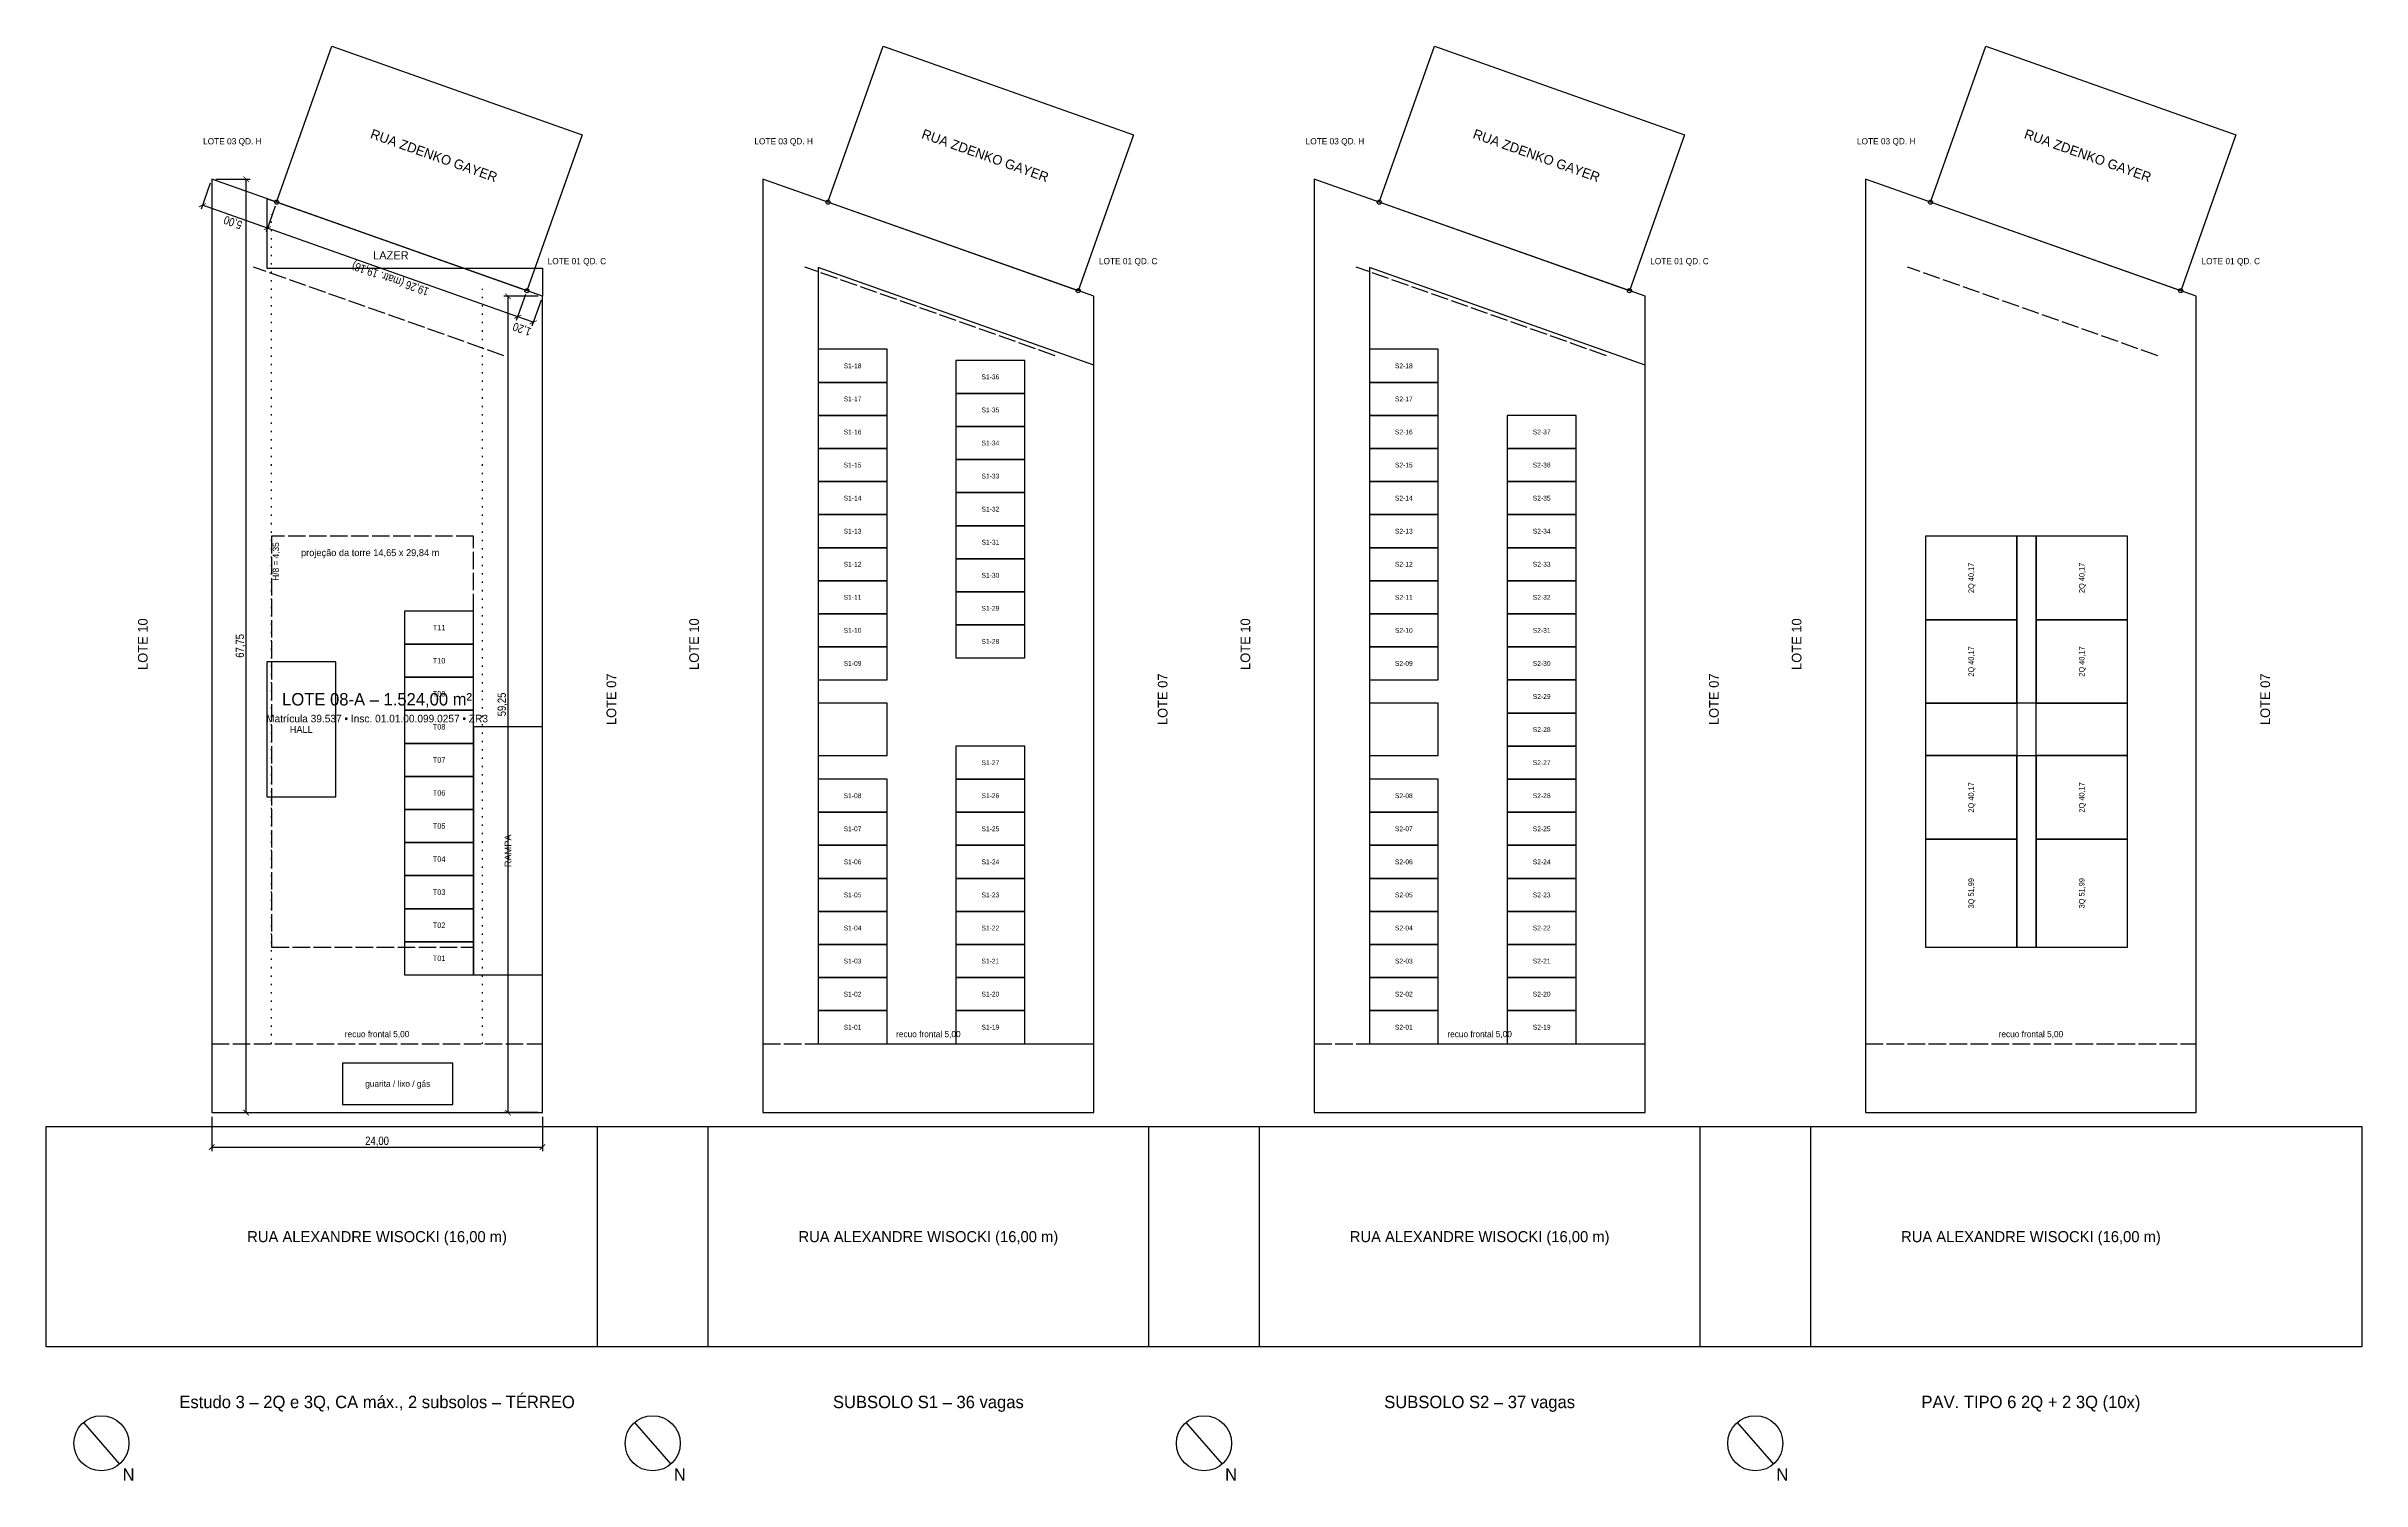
# Model space of a CAD drawing. Header units: metres. Extents: x -12 to 156, y -27 to 77.
import ezdxf
from ezdxf.enums import TextEntityAlignment as Align

# ---------------------------------------------------------------- set-up
doc = ezdxf.new("R2010")
doc.units = ezdxf.units.M
doc.linetypes.add('DASHED', pattern=[1.524, 1.27, -0.254])
doc.linetypes.add('DOT', pattern=[0.508, 0, -0.508])
for name, color, linetype in [('AFASTAMENTOS', 1, 'DOT'), ('CONFRONTANTES', 8, 'Continuous'), ('LAZER', 170, 'Continuous'), ('LOTE', 7, 'Continuous'), ('LOTE-COTAS', 3, 'Continuous'), ('NORTE', 7, 'Continuous'), ('NUCLEO', 252, 'Continuous'), ('RAMPA', 32, 'Continuous'), ('RECUOS', 5, 'DASHED'), ('SUBSOLO', 4, 'Continuous'), ('TEXTO', 7, 'Continuous'), ('TORRE-PROJECAO', 6, 'DASHED'), ('TORRE-TIPO', 2, 'Continuous'), ('UNIDADES', 30, 'Continuous'), ('VAGAS', 40, 'Continuous'), ('VIAS', 9, 'Continuous')]:
    doc.layers.add(name, color=color, linetype=linetype)
doc.styles.add('OpenSansCondensed-Light', font='OpenSansCondensed-Light.ttf')
doc.dimstyles.new('EZDXF', dxfattribs={"dimtxt": 0.25, "dimasz": 0.175, "dimexe": 0.375, "dimexo": 0.125, "dimgap": 0.1, "dimtad": 1, "dimlfac": 100, "dimzin": 12, "dimdsep": 46, "dimtxsty": 'OpenSansCondensed-Light', "dimblk": 'ARCHTICK', "dimcen": 2.5, "dimazin": 3, "dimtfac": 0.5, "dimtmove": 2, "dimatfit": 3})

# ---------------------------------------------------------------- blocks, each defined once
blk = doc.blocks.new('_ARCHTICK')
at = {"color": 0, "linetype": 'BYBLOCK', "const_width": 0.15}
blk.add_lwpolyline([(-0.5, -0.5), (0.5, 0.5)], dxfattribs=at)

msp = doc.modelspace()

# ---------------------------------------------------------------- linework, layer by layer
at = {"layer": 'AFASTAMENTOS'}
for p, q in [((4.35, 5), (4.35, 65.20937)), ((19.65, 5), (19.65, 59.79062))]:
    msp.add_line(p, q, dxfattribs=at)
at = {"layer": 'LAZER'}
msp.add_lwpolyline([(4, 61.29167), (24, 61.29167), (24, 59.25), (4, 66.33333)], close=True, dxfattribs=at)
at = {"layer": 'LOTE'}
for points in [[(0, 0), (24, 0), (24, 59.25), (0, 67.75)], [(40, 0), (64, 0), (64, 59.25), (40, 67.75)], [(80, 0), (104, 0), (104, 59.25), (80, 67.75)], [(120, 0), (144, 0), (144, 59.25), (120, 67.75)]]:
    msp.add_lwpolyline(points, close=True, dxfattribs=at)
for centre in [(4.71328, 66.08071), (44.71328, 66.08071), (84.71328, 66.08071), (124.71328, 66.08071), (22.86881, 59.65063), (62.86881, 59.65063), (102.86881, 59.65063), (142.86881, 59.65063)]:
    msp.add_circle(centre, 0.15, dxfattribs=at)
at = {"layer": 'NORTE'}
for p, q in [((-9.312, -22.49), (-6.688, -25.51)), ((30.688, -22.49), (33.312, -25.51)), ((70.688, -22.49), (73.312, -25.51)), ((110.688, -22.49), (113.312, -25.51))]:
    msp.add_line(p, q, dxfattribs=at)
for centre in [(-8, -24), (32, -24), (72, -24), (112, -24)]:
    msp.add_circle(centre, 2, dxfattribs=at)
at = {"layer": 'NUCLEO'}
for points in [[(4, 22.91178), (9, 22.91178), (9, 32.71178), (4, 32.71178)], [(44, 25.91178), (49, 25.91178), (49, 29.71178), (44, 29.71178)], [(84, 25.91178), (89, 25.91178), (89, 29.71178), (84, 29.71178)], [(124.35, 25.91178), (139, 25.91178), (139, 29.71178), (124.35, 29.71178)]]:
    msp.add_lwpolyline(points, close=True, dxfattribs=at)
at = {"layer": 'RAMPA'}
msp.add_lwpolyline([(19, 10), (24, 10), (24, 28), (19, 28)], close=True, dxfattribs=at)
at = {"layer": 'RECUOS'}
for p, q in [((21.19953, 54.93735), (3.04399, 61.36744)), ((61.19953, 54.93735), (43.04399, 61.36744)), ((101.19953, 54.93735), (83.04399, 61.36744)), ((141.19953, 54.93735), (123.04399, 61.36744)), ((0, 5), (24, 5)), ((40, 5), (64, 5)), ((80, 5), (104, 5)), ((120, 5), (144, 5))]:
    msp.add_line(p, q, dxfattribs=at)
at = {"layer": 'SUBSOLO'}
for points in [[(44, 5), (64, 5), (64, 54.25), (44, 61.33333)], [(84, 5), (104, 5), (104, 54.25), (84, 61.33333)]]:
    msp.add_lwpolyline(points, close=True, dxfattribs=at)
at = {"layer": 'TEXTO'}
msp.add_lwpolyline([(9.5, 0.6), (17.5, 0.6), (17.5, 3.6), (9.5, 3.6)], close=True, dxfattribs=at)
at = {"layer": 'TORRE-PROJECAO'}
msp.add_lwpolyline([(4.35, 12), (19, 12), (19, 41.84), (4.35, 41.84)], close=True, dxfattribs=at)
at = {"layer": 'TORRE-TIPO'}
for points in [[(124.35, 12), (139, 12), (139, 41.84), (124.35, 41.84)], [(130.975, 12), (132.375, 12), (132.375, 41.84), (130.975, 41.84)]]:
    msp.add_lwpolyline(points, close=True, dxfattribs=at)
at = {"layer": 'UNIDADES'}
for points in [[(124.35, 35.77589), (130.975, 35.77589), (130.975, 41.84), (124.35, 41.84)], [(132.375, 35.77589), (139, 35.77589), (139, 41.84), (132.375, 41.84)], [(124.35, 29.71178), (130.975, 29.71178), (130.975, 35.77589), (124.35, 35.77589)], [(132.375, 29.71178), (139, 29.71178), (139, 35.77589), (132.375, 35.77589)], [(124.35, 19.84767), (130.975, 19.84767), (130.975, 25.91178), (124.35, 25.91178)], [(132.375, 19.84767), (139, 19.84767), (139, 25.91178), (132.375, 25.91178)], [(124.35, 12), (130.975, 12), (130.975, 19.84767), (124.35, 19.84767)], [(132.375, 12), (139, 12), (139, 19.84767), (132.375, 19.84767)]]:
    msp.add_lwpolyline(points, close=True, dxfattribs=at)
at = {"layer": 'VAGAS'}
for points in [[(44, 53), (49, 53), (49, 55.4), (44, 55.4)], [(54, 52.2), (59, 52.2), (59, 54.6), (54, 54.6)], [(84, 53), (89, 53), (89, 55.4), (84, 55.4)], [(44, 50.6), (49, 50.6), (49, 53), (44, 53)], [(54, 49.8), (59, 49.8), (59, 52.2), (54, 52.2)], [(84, 50.6), (89, 50.6), (89, 53), (84, 53)], [(44, 48.2), (49, 48.2), (49, 50.6), (44, 50.6)], [(84, 48.2), (89, 48.2), (89, 50.6), (84, 50.6)], [(94, 48.2), (99, 48.2), (99, 50.6), (94, 50.6)], [(54, 47.4), (59, 47.4), (59, 49.8), (54, 49.8)], [(44, 45.8), (49, 45.8), (49, 48.2), (44, 48.2)], [(54, 45), (59, 45), (59, 47.4), (54, 47.4)], [(84, 45.8), (89, 45.8), (89, 48.2), (84, 48.2)], [(94, 45.8), (99, 45.8), (99, 48.2), (94, 48.2)], [(44, 43.4), (49, 43.4), (49, 45.8), (44, 45.8)], [(84, 43.4), (89, 43.4), (89, 45.8), (84, 45.8)], [(94, 43.4), (99, 43.4), (99, 45.8), (94, 45.8)], [(54, 42.6), (59, 42.6), (59, 45), (54, 45)], [(44, 41), (49, 41), (49, 43.4), (44, 43.4)], [(54, 40.2), (59, 40.2), (59, 42.6), (54, 42.6)], [(84, 41), (89, 41), (89, 43.4), (84, 43.4)], [(94, 41), (99, 41), (99, 43.4), (94, 43.4)], [(44, 38.6), (49, 38.6), (49, 41), (44, 41)], [(84, 38.6), (89, 38.6), (89, 41), (84, 41)], [(94, 38.6), (99, 38.6), (99, 41), (94, 41)], [(54, 37.8), (59, 37.8), (59, 40.2), (54, 40.2)], [(44, 36.2), (49, 36.2), (49, 38.6), (44, 38.6)], [(54, 35.4), (59, 35.4), (59, 37.8), (54, 37.8)], [(84, 36.2), (89, 36.2), (89, 38.6), (84, 38.6)], [(94, 36.2), (99, 36.2), (99, 38.6), (94, 38.6)], [(14, 34), (19, 34), (19, 36.4), (14, 36.4)], [(44, 33.8), (49, 33.8), (49, 36.2), (44, 36.2)], [(54, 33), (59, 33), (59, 35.4), (54, 35.4)], [(84, 33.8), (89, 33.8), (89, 36.2), (84, 36.2)], [(94, 33.8), (99, 33.8), (99, 36.2), (94, 36.2)], [(14, 31.6), (19, 31.6), (19, 34), (14, 34)], [(44, 31.4), (49, 31.4), (49, 33.8), (44, 33.8)], [(84, 31.4), (89, 31.4), (89, 33.8), (84, 33.8)], [(94, 31.4), (99, 31.4), (99, 33.8), (94, 33.8)], [(14, 29.2), (19, 29.2), (19, 31.6), (14, 31.6)], [(94, 29), (99, 29), (99, 31.4), (94, 31.4)], [(14, 26.8), (19, 26.8), (19, 29.2), (14, 29.2)], [(94, 26.6), (99, 26.6), (99, 29), (94, 29)], [(14, 24.4), (19, 24.4), (19, 26.8), (14, 26.8)], [(54, 24.2), (59, 24.2), (59, 26.6), (54, 26.6)], [(94, 24.2), (99, 24.2), (99, 26.6), (94, 26.6)], [(14, 22), (19, 22), (19, 24.4), (14, 24.4)], [(44, 21.8), (49, 21.8), (49, 24.2), (44, 24.2)], [(54, 21.8), (59, 21.8), (59, 24.2), (54, 24.2)], [(84, 21.8), (89, 21.8), (89, 24.2), (84, 24.2)], [(94, 21.8), (99, 21.8), (99, 24.2), (94, 24.2)], [(14, 19.6), (19, 19.6), (19, 22), (14, 22)], [(44, 19.4), (49, 19.4), (49, 21.8), (44, 21.8)], [(54, 19.4), (59, 19.4), (59, 21.8), (54, 21.8)], [(84, 19.4), (89, 19.4), (89, 21.8), (84, 21.8)], [(94, 19.4), (99, 19.4), (99, 21.8), (94, 21.8)], [(14, 17.2), (19, 17.2), (19, 19.6), (14, 19.6)], [(44, 17), (49, 17), (49, 19.4), (44, 19.4)], [(54, 17), (59, 17), (59, 19.4), (54, 19.4)], [(84, 17), (89, 17), (89, 19.4), (84, 19.4)], [(94, 17), (99, 17), (99, 19.4), (94, 19.4)], [(14, 14.8), (19, 14.8), (19, 17.2), (14, 17.2)], [(44, 14.6), (49, 14.6), (49, 17), (44, 17)], [(54, 14.6), (59, 14.6), (59, 17), (54, 17)], [(84, 14.6), (89, 14.6), (89, 17), (84, 17)], [(94, 14.6), (99, 14.6), (99, 17), (94, 17)], [(14, 12.4), (19, 12.4), (19, 14.8), (14, 14.8)], [(44, 12.2), (49, 12.2), (49, 14.6), (44, 14.6)], [(54, 12.2), (59, 12.2), (59, 14.6), (54, 14.6)], [(84, 12.2), (89, 12.2), (89, 14.6), (84, 14.6)], [(94, 12.2), (99, 12.2), (99, 14.6), (94, 14.6)], [(14, 10), (19, 10), (19, 12.4), (14, 12.4)], [(44, 9.8), (49, 9.8), (49, 12.2), (44, 12.2)], [(54, 9.8), (59, 9.8), (59, 12.2), (54, 12.2)], [(84, 9.8), (89, 9.8), (89, 12.2), (84, 12.2)], [(94, 9.8), (99, 9.8), (99, 12.2), (94, 12.2)], [(44, 7.4), (49, 7.4), (49, 9.8), (44, 9.8)], [(54, 7.4), (59, 7.4), (59, 9.8), (54, 9.8)], [(84, 7.4), (89, 7.4), (89, 9.8), (84, 9.8)], [(94, 7.4), (99, 7.4), (99, 9.8), (94, 9.8)], [(44, 5), (49, 5), (49, 7.4), (44, 7.4)], [(54, 5), (59, 5), (59, 7.4), (54, 7.4)], [(84, 5), (89, 5), (89, 7.4), (84, 7.4)], [(94, 5), (99, 5), (99, 7.4), (94, 7.4)]]:
    msp.add_lwpolyline(points, close=True, dxfattribs=at)
at = {"layer": 'VIAS'}
for points in [[(22.86881, 59.65063), (4.71328, 66.08071), (8.71956, 77.39258), (26.8751, 70.96249)], [(62.86881, 59.65063), (44.71328, 66.08071), (48.71956, 77.39258), (66.8751, 70.96249)], [(102.86881, 59.65063), (84.71328, 66.08071), (88.71956, 77.39258), (106.8751, 70.96249)], [(142.86881, 59.65063), (124.71328, 66.08071), (128.71956, 77.39258), (146.8751, 70.96249)], [(-12, -1), (36, -1), (36, -17), (-12, -17)], [(28, -1), (76, -1), (76, -17), (28, -17)], [(68, -1), (116, -1), (116, -17), (68, -17)], [(108, -1), (156, -1), (156, -17), (108, -17)]]:
    msp.add_lwpolyline(points, close=True, dxfattribs=at)

# ---------------------------------------------------------------- texts
at = {"layer": 'AFASTAMENTOS'}
msp.add_text('H/8 = 4,35', height=0.45, rotation=90, dxfattribs=at).set_placement((4.65, 40), align=Align.MIDDLE_CENTER)
at = {"layer": 'CONFRONTANTES'}
for s, p in [('LOTE 03 QD. H', (1.5, 70.5)), ('LOTE 03 QD. H', (41.5, 70.5)), ('LOTE 03 QD. H', (81.5, 70.5)), ('LOTE 03 QD. H', (121.5, 70.5)), ('LOTE 01 QD. C', (26.5, 61.8)), ('LOTE 01 QD. C', (66.5, 61.8)), ('LOTE 01 QD. C', (106.5, 61.8)), ('LOTE 01 QD. C', (146.5, 61.8))]:
    msp.add_text(s, height=0.45, dxfattribs=at).set_placement(p, align=Align.MIDDLE_CENTER)
for s, p in [('LOTE 10', (-5, 34)), ('LOTE 10', (35, 34)), ('LOTE 10', (75, 34)), ('LOTE 10', (115, 34)), ('LOTE 07', (29, 30)), ('LOTE 07', (69, 30)), ('LOTE 07', (109, 30)), ('LOTE 07', (149, 30))]:
    msp.add_text(s, height=0.7, rotation=90, dxfattribs=at).set_placement(p, align=Align.MIDDLE_CENTER)
at = {"layer": 'LAZER'}
msp.add_text('LAZER', height=0.6, dxfattribs=at).set_placement((13, 62.21875), align=Align.MIDDLE_CENTER)
at = {"layer": 'NORTE'}
for p in [(-6.032, -26.265), (33.968, -26.265), (73.968, -26.265), (113.968, -26.265)]:
    msp.add_text('N', height=0.9, dxfattribs=at).set_placement(p, align=Align.MIDDLE_CENTER)
at = {"layer": 'NUCLEO'}
msp.add_text('HALL', height=0.5, dxfattribs=at).set_placement((6.5, 27.81178), align=Align.MIDDLE_CENTER)
at = {"layer": 'RAMPA'}
msp.add_text('RAMPA', height=0.5, rotation=90, dxfattribs=at).set_placement((21.5, 19), align=Align.MIDDLE_CENTER)
at = {"layer": 'RECUOS'}
for p in [(12, 5.7), (52, 5.7), (92, 5.7), (132, 5.7)]:
    msp.add_text('recuo frontal 5,00', height=0.45, dxfattribs=at).set_placement(p, align=Align.MIDDLE_CENTER)
at = {"layer": 'TEXTO'}
for s, height, p in [('LOTE 08-A – 1.524,00 m²', 0.9, (12, 30)), ('Matrícula 39.537 • Insc. 01.01.00.099.0257 • ZR3', 0.55, (12, 28.6)), ('guarita / lixo / gás', 0.45, (13.5, 2.1)), ('Estudo 3 – 2Q e 3Q, CA máx., 2 subsolos – TÉRREO', 0.9, (12, -21)), ('SUBSOLO S1 – 36 vagas', 0.9, (52, -21)), ('SUBSOLO S2 – 37 vagas', 0.9, (92, -21)), ('PAV. TIPO 6 2Q + 2 3Q (10x)', 0.9, (132, -21))]:
    msp.add_text(s, height=height, dxfattribs=at).set_placement(p, align=Align.MIDDLE_CENTER)
at = {"layer": 'TORRE-PROJECAO'}
msp.add_text('projeção da torre 14,65 x 29,84 m', height=0.5, dxfattribs=at).set_placement((11.5, 40.64), align=Align.MIDDLE_CENTER)
at = {"layer": 'UNIDADES'}
for s, p in [('2Q 40,17', (127.6625, 38.80795)), ('2Q 40,17', (135.6875, 38.80795)), ('2Q 40,17', (127.6625, 32.74384)), ('2Q 40,17', (135.6875, 32.74384)), ('2Q 40,17', (127.6625, 22.87973)), ('2Q 40,17', (135.6875, 22.87973)), ('3Q 51,99', (127.6625, 15.92384)), ('3Q 51,99', (135.6875, 15.92384))]:
    msp.add_text(s, height=0.4, rotation=90, dxfattribs=at).set_placement(p, align=Align.MIDDLE_CENTER)
at = {"layer": 'VAGAS'}
for s, height, p in [('S1-18', 0.35, (46.5, 54.2)), ('S2-18', 0.35, (86.5, 54.2)), ('S1-36', 0.35, (56.5, 53.4)), ('S1-17', 0.35, (46.5, 51.8)), ('S1-35', 0.35, (56.5, 51)), ('S2-17', 0.35, (86.5, 51.8)), ('S1-16', 0.35, (46.5, 49.4)), ('S1-34', 0.35, (56.5, 48.6)), ('S2-16', 0.35, (86.5, 49.4)), ('S2-37', 0.35, (96.5, 49.4)), ('S1-15', 0.35, (46.5, 47)), ('S2-15', 0.35, (86.5, 47)), ('S2-36', 0.35, (96.5, 47)), ('S1-33', 0.35, (56.5, 46.2)), ('S1-14', 0.35, (46.5, 44.6)), ('S1-32', 0.35, (56.5, 43.8)), ('S2-14', 0.35, (86.5, 44.6)), ('S2-35', 0.35, (96.5, 44.6)), ('S1-13', 0.35, (46.5, 42.2)), ('S2-13', 0.35, (86.5, 42.2)), ('S2-34', 0.35, (96.5, 42.2)), ('S1-31', 0.35, (56.5, 41.4)), ('S1-12', 0.35, (46.5, 39.8)), ('S1-30', 0.35, (56.5, 39)), ('S2-12', 0.35, (86.5, 39.8)), ('S2-33', 0.35, (96.5, 39.8)), ('S1-11', 0.35, (46.5, 37.4)), ('S2-11', 0.35, (86.5, 37.4)), ('S2-32', 0.35, (96.5, 37.4)), ('T11', 0.4, (16.5, 35.2)), ('S1-29', 0.35, (56.5, 36.6)), ('S1-10', 0.35, (46.5, 35)), ('S1-28', 0.35, (56.5, 34.2)), ('S2-10', 0.35, (86.5, 35)), ('S2-31', 0.35, (96.5, 35)), ('T10', 0.4, (16.5, 32.8)), ('S1-09', 0.35, (46.5, 32.6)), ('S2-09', 0.35, (86.5, 32.6)), ('S2-30', 0.35, (96.5, 32.6)), ('T09', 0.4, (16.5, 30.4)), ('S2-29', 0.35, (96.5, 30.2)), ('T08', 0.4, (16.5, 28)), ('S2-28', 0.35, (96.5, 27.8)), ('T07', 0.4, (16.5, 25.6)), ('S1-27', 0.35, (56.5, 25.4)), ('S2-27', 0.35, (96.5, 25.4)), ('T06', 0.4, (16.5, 23.2)), ('S1-08', 0.35, (46.5, 23)), ('S1-26', 0.35, (56.5, 23)), ('S2-08', 0.35, (86.5, 23)), ('S2-26', 0.35, (96.5, 23)), ('T05', 0.4, (16.5, 20.8)), ('S1-07', 0.35, (46.5, 20.6)), ('S1-25', 0.35, (56.5, 20.6)), ('S2-07', 0.35, (86.5, 20.6)), ('S2-25', 0.35, (96.5, 20.6)), ('T04', 0.4, (16.5, 18.4)), ('S1-06', 0.35, (46.5, 18.2)), ('S1-24', 0.35, (56.5, 18.2)), ('S2-06', 0.35, (86.5, 18.2)), ('S2-24', 0.35, (96.5, 18.2)), ('T03', 0.4, (16.5, 16)), ('S1-05', 0.35, (46.5, 15.8)), ('S1-23', 0.35, (56.5, 15.8)), ('S2-05', 0.35, (86.5, 15.8)), ('S2-23', 0.35, (96.5, 15.8)), ('T02', 0.4, (16.5, 13.6)), ('S1-04', 0.35, (46.5, 13.4)), ('S1-22', 0.35, (56.5, 13.4)), ('S2-04', 0.35, (86.5, 13.4)), ('S2-22', 0.35, (96.5, 13.4)), ('T01', 0.4, (16.5, 11.2)), ('S1-03', 0.35, (46.5, 11)), ('S1-21', 0.35, (56.5, 11)), ('S2-03', 0.35, (86.5, 11)), ('S2-21', 0.35, (96.5, 11)), ('S1-02', 0.35, (46.5, 8.6)), ('S1-20', 0.35, (56.5, 8.6)), ('S2-02', 0.35, (86.5, 8.6)), ('S2-20', 0.35, (96.5, 8.6)), ('S1-01', 0.35, (46.5, 6.2)), ('S1-19', 0.35, (56.5, 6.2)), ('S2-01', 0.35, (86.5, 6.2)), ('S2-19', 0.35, (96.5, 6.2))]:
    msp.add_text(s, height=height, dxfattribs=at).set_placement(p, align=Align.MIDDLE_CENTER)
at = {"layer": 'VIAS'}
for p in [(16.12804, 69.46426), (56.12804, 69.46426), (96.12804, 69.46426), (136.12804, 69.46426)]:
    msp.add_text('RUA ZDENKO GAYER', height=0.7, rotation=-19.5, dxfattribs=at).set_placement(p, align=Align.MIDDLE_CENTER)
for p in [(12, -9), (52, -9), (92, -9), (132, -9)]:
    msp.add_text('RUA ALEXANDRE WISOCKI (16,00 m)', height=0.8, dxfattribs=at).set_placement(p, align=Align.MIDDLE_CENTER)

# ---------------------------------------------------------------- dimensions: what is measured, and where the dimension line sits
at = {"layer": 'LOTE-COTAS'}
for base, p1, p2, angle, text in [((4.04558, 64.19546), (4.71328, 66.08071), (0, 67.75), 160.4975515, '5,00'), ((2.5, 0), (0, 0), (0, 67.75), 90, '67,75'), ((22.20112, 57.76537), (22.86881, 59.65063), (4.71328, 66.08071), 160.4975515, '19,26 (matr. 19,18)'), ((21.5, 0), (24, 0), (24, 59.25), 90, '59,25'), ((23.33231, 57.36475), (24, 59.25), (22.86881, 59.65063), 160.4975515, '1,20')]:
    msp.add_linear_dim(base=base, p1=p1, p2=p2, angle=angle, text=text, dimstyle='EZDXF', override={"dimtxt": 0.6, "dimasz": 0.4, "dimexe": 0.3, "dimexo": 0.3, "dimdec": 2, "dimdsep": 44}, dxfattribs=at).render()
msp.add_linear_dim(base=(0, -2.5), p1=(0, 0), p2=(24, 0), text='24,00', dimstyle='EZDXF', override={"dimtxt": 0.6, "dimasz": 0.4, "dimexe": 0.3, "dimexo": 0.3, "dimdec": 2, "dimdsep": 44}, dxfattribs=at).render()

doc.saveas('drawing.dxf')
